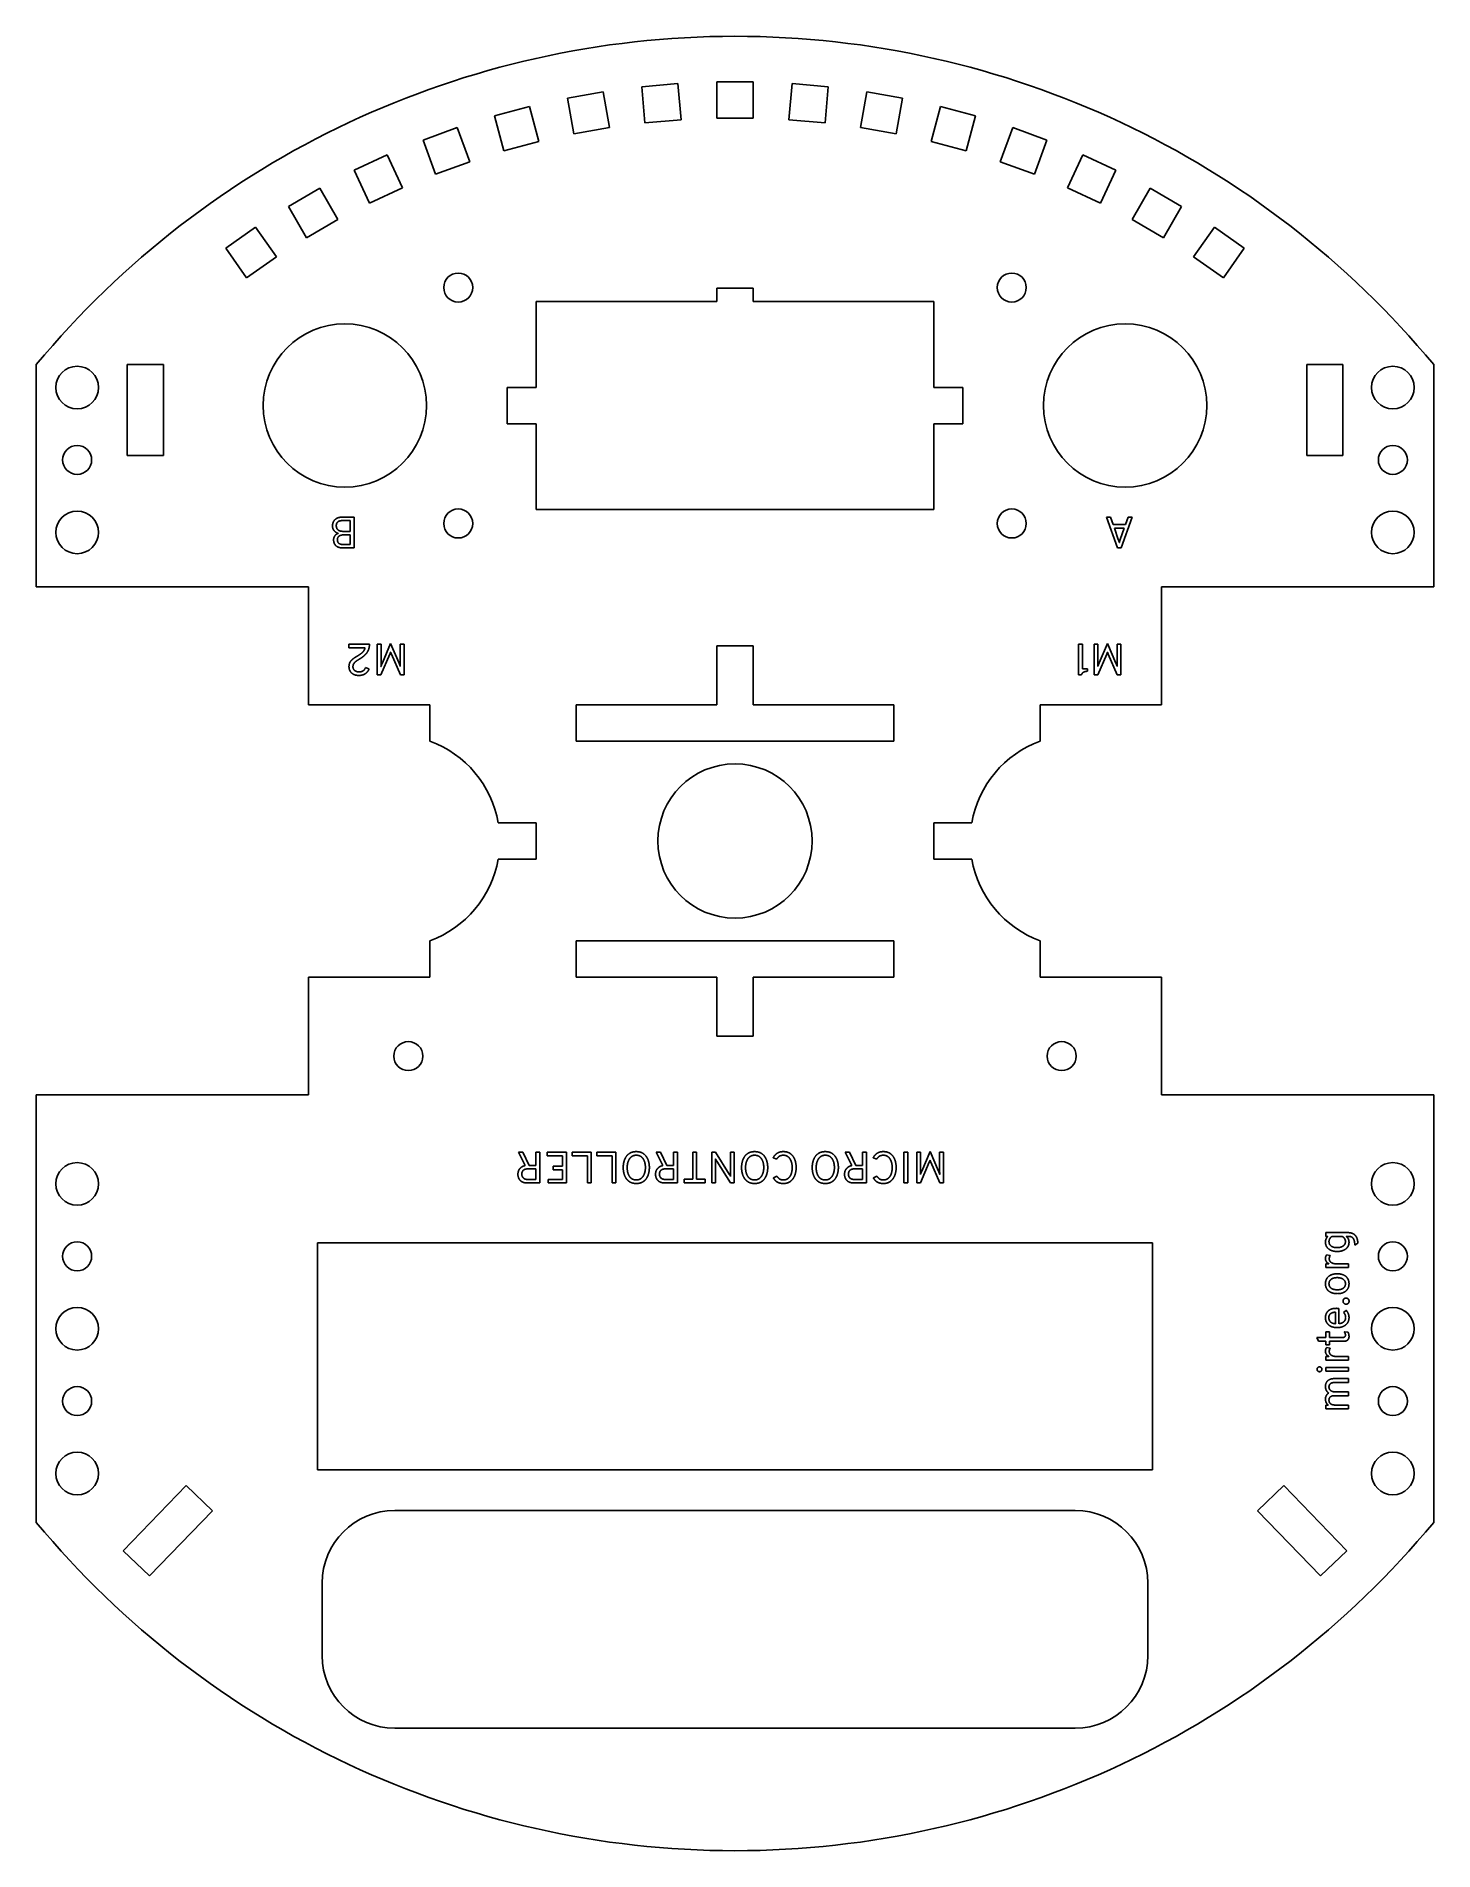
# Model space of a CAD drawing. Header units: millimetres. Extents: x -77 to 77, y -100 to 100.
import ezdxf

# ---------------------------------------------------------------- set-up
doc = ezdxf.new("R2010")
doc.units = ezdxf.units.MM
doc.layers.add('Shape2DView002', color=7, linetype='CONTINUOUS')

msp = doc.modelspace()

# ---------------------------------------------------------------- linework, layer by layer
at = {"layer": 'Shape2DView002'}
for p, q in [((-6.28557, 94.7918), (-10.2703, 94.4432)), ((-10.2703, 94.4432), (-9.92173, 90.4584)), ((-5.93695, 90.8071), (-6.28557, 94.7918)), ((-2, 94.9789), (-2, 90.9789)), ((2, 94.9789), (-2, 94.9789)), ((2, 90.9789), (2, 94.9789)), ((6.28557, 94.7918), (5.93695, 90.8071)), ((10.2703, 94.4432), (6.28557, 94.7918)), ((9.92173, 90.4584), (10.2703, 94.4432)), ((-22.6505, 92.2603), (-26.5142, 91.225)), ((-21.6152, 88.3966), (-22.6505, 92.2603)), ((-14.5233, 93.8833), (-18.4625, 93.1887)), ((-18.4625, 93.1887), (-17.7679, 89.2495)), ((-13.8287, 89.9441), (-14.5233, 93.8833)), ((14.5233, 93.8833), (13.8287, 89.9441)), ((18.4625, 93.1887), (14.5233, 93.8833)), ((17.7679, 89.2495), (18.4625, 93.1887)), ((22.6505, 92.2603), (21.6152, 88.3966)), ((26.5142, 91.225), (22.6505, 92.2603)), ((-26.5142, 91.225), (-25.4789, 87.3613)), ((-9.92173, 90.4584), (-5.93695, 90.8071)), ((-2, 90.9789), (2, 90.9789)), ((5.93695, 90.8071), (9.92173, 90.4584)), ((25.4789, 87.3613), (26.5142, 91.225)), ((-30.6053, 89.9351), (-34.3641, 88.567)), ((-34.3641, 88.567), (-32.996, 84.8082)), ((-29.2372, 86.1763), (-30.6053, 89.9351)), ((-25.4789, 87.3613), (-21.6152, 88.3966)), ((-17.7679, 89.2495), (-13.8287, 89.9441)), ((13.8287, 89.9441), (17.7679, 89.2495)), ((21.6152, 88.3966), (25.4789, 87.3613)), ((30.6053, 89.9351), (29.2372, 86.1763)), ((34.3641, 88.567), (30.6053, 89.9351)), ((32.996, 84.8082), (34.3641, 88.567)), ((-38.3272, 86.9254), (-41.9525, 85.2349)), ((-36.6367, 83.3002), (-38.3272, 86.9254)), ((-32.996, 84.8082), (-29.2372, 86.1763)), ((29.2372, 86.1763), (32.996, 84.8082)), ((38.3272, 86.9254), (36.6367, 83.3002)), ((41.9525, 85.2349), (38.3272, 86.9254)), ((-41.9525, 85.2349), (-40.262, 81.6097)), ((40.262, 81.6097), (41.9525, 85.2349)), ((-45.7574, 83.2542), (-49.2215, 81.2542)), ((-43.7574, 79.7901), (-45.7574, 83.2542)), ((-40.262, 81.6097), (-36.6367, 83.3002)), ((36.6367, 83.3002), (40.262, 81.6097)), ((45.7574, 83.2542), (43.7574, 79.7901)), ((49.2215, 81.2542), (45.7574, 83.2542)), ((-49.2215, 81.2542), (-47.2215, 77.7901)), ((47.2215, 77.7901), (49.2215, 81.2542)), ((-52.8394, 78.9493), (-56.116, 76.655)), ((-50.5451, 75.6727), (-52.8394, 78.9493)), ((-47.2215, 77.7901), (-43.7574, 79.7901)), ((43.7574, 79.7901), (47.2215, 77.7901)), ((52.8394, 78.9493), (50.5451, 75.6727)), ((56.116, 76.655), (52.8394, 78.9493)), ((-56.116, 76.655), (-53.8217, 73.3784)), ((53.8217, 73.3784), (56.116, 76.655)), ((-53.8217, 73.3784), (-50.5451, 75.6727)), ((50.5451, 75.6727), (53.8217, 73.3784)), ((-2, 70.75), (-2, 72.25)), ((-2, 72.25), (2, 72.25)), ((2, 72.25), (2, 70.75)), ((-21.9, 61.3), (-21.9, 70.75)), ((-21.9, 70.75), (-2, 70.75)), ((2, 70.75), (21.9, 70.75)), ((21.9, 70.75), (21.9, 61.3)), ((-77, 39.3044), (-77, 63.8044)), ((-67, 53.8044), (-67, 63.8044)), ((-67, 63.8044), (-63, 63.8044)), ((-63, 63.8044), (-63, 53.8044)), ((63, 53.8044), (63, 63.8044)), ((63, 63.8044), (67, 63.8044)), ((67, 63.8044), (67, 53.8044)), ((77, 39.3044), (77, 63.8044)), ((-21.9, 61.3), (-25.1, 61.3)), ((-25.1, 61.3), (-25.1, 57.3)), ((21.9, 61.3), (25.1, 61.3)), ((25.1, 61.3), (25.1, 57.3)), ((-25.1, 57.3), (-21.9, 57.3)), ((-21.9, 47.85), (-21.9, 57.3)), ((21.9, 57.3), (21.9, 47.85)), ((25.1, 57.3), (21.9, 57.3)), ((-63, 53.8044), (-67, 53.8044)), ((67, 53.8044), (63, 53.8044)), ((-42.3973, 46.6114), (-43.3057, 46.6114)), ((-43.2567, 47), (-41.9755, 47)), ((-42.3973, 45.4281), (-42.3973, 46.6114)), ((-41.9755, 47), (-41.9755, 43.6035)), ((21.9, 47.85), (-21.9, 47.85)), ((42.1564, 43.6035), (40.9526, 47)), ((40.9526, 47), (41.3839, 47)), ((41.3839, 47), (41.6761, 46.1706)), ((41.6761, 46.1706), (43.0253, 46.1706)), ((43.752, 47), (42.5482, 43.6035)), ((43.0253, 46.1706), (43.3112, 47)), ((43.3112, 47), (43.752, 47)), ((-43.1493, 45.4281), (-42.3973, 45.4281)), ((-42.3973, 45.0442), (-43.0972, 45.0442)), ((-42.3973, 43.9858), (-42.3973, 45.0442)), ((42.8989, 45.7962), (41.8057, 45.7962)), ((41.8057, 45.7962), (42.2433, 44.5403)), ((42.4566, 44.5403), (42.8989, 45.7962)), ((-43.203, 43.9858), (-42.3973, 43.9858)), ((-41.9755, 43.6035), (-43.1793, 43.6035)), ((42.5482, 43.6035), (42.1564, 43.6035)), ((-47, 39.3044), (-77, 39.3044)), ((-47, 26.3044), (-47, 39.3044)), ((47, 26.3044), (47, 39.3044)), ((47, 39.3044), (77, 39.3044)), ((-42.5687, 33), (-40.2828, 33)), ((-42.5687, 32.5877), (-42.5687, 33)), ((-40.7725, 32.5877), (-42.5687, 32.5877)), ((-39.4265, 33), (-39.0047, 33)), ((-39.4265, 29.6035), (-39.4265, 33)), ((-39.0047, 33), (-39.0047, 30.9131)), ((-38.8626, 30.9226), (-37.951, 33.0585)), ((-37.951, 33.0585), (-37.0284, 30.9131)), ((-36.8973, 30.9131), (-36.8973, 33)), ((-36.8973, 33), (-36.4755, 33)), ((-36.4755, 33), (-36.4755, 29.6035)), ((2, 32.8), (-2, 32.8)), ((-2, 32.8), (-2, 26.3)), ((2, 26.3), (2, 32.8)), ((37.872, 33), (38.2954, 33)), ((37.872, 29.6035), (37.872, 33)), ((38.2954, 33), (38.2954, 30.2923)), ((39.5735, 33), (39.9953, 33)), ((39.5735, 29.6035), (39.5735, 33)), ((39.9953, 33), (39.9953, 30.9131)), ((40.1374, 30.9226), (41.049, 33.0585)), ((41.049, 33.0585), (41.9716, 30.9131)), ((42.1027, 30.9131), (42.1027, 33)), ((42.1027, 33), (42.5245, 33)), ((42.5245, 33), (42.5245, 29.6035)), ((-40.7141, 30.4376), (-40.3365, 30.267)), ((-38.0379, 31.8894), (-39.0237, 29.6035)), ((-36.8736, 29.6035), (-37.8641, 31.8894)), ((38.2954, 30.2923), (38.8626, 30.2923)), ((38.8626, 30.2923), (38.8626, 30.0063)), ((40.9621, 31.8894), (39.9763, 29.6035)), ((42.1264, 29.6035), (41.1359, 31.8894)), ((-39.0237, 29.6035), (-39.4265, 29.6035)), ((-36.4755, 29.6035), (-36.8736, 29.6035)), ((38.1785, 29.6035), (37.872, 29.6035)), ((39.9763, 29.6035), (39.5735, 29.6035)), ((42.5245, 29.6035), (42.1264, 29.6035)), ((-47, 26.3044), (-33.64, 26.3044)), ((-33.64, 26.3044), (-33.64, 22.3044)), ((-17.5, 22.3), (-17.5, 26.3)), ((-17.5, 26.3), (-2, 26.3)), ((2, 26.3), (17.5, 26.3)), ((17.5, 26.3), (17.5, 22.3)), ((47, 26.3044), (33.64, 26.3044)), ((33.64, 26.3044), (33.64, 22.3044)), ((17.5, 22.3), (-17.5, 22.3)), ((-21.9262, 13.3044), (-26.0984, 13.3044)), ((-21.9262, 9.30439), (-21.9262, 13.3044)), ((26.0984, 13.3044), (21.9262, 13.3044)), ((21.9262, 13.3044), (21.9262, 9.30439)), ((-26.0984, 9.30439), (-21.9262, 9.30439)), ((21.9262, 9.30439), (26.0984, 9.30439)), ((-33.64, -3.69561), (-33.64, 0.30439)), ((-17.5, -3.7), (-17.5, 0.3)), ((-17.5, 0.3), (17.5, 0.3)), ((17.5, 0.3), (17.5, -3.7)), ((33.64, -3.69561), (33.64, 0.30439)), ((-47, -3.69561), (-33.64, -3.69561)), ((-47, -16.6956), (-47, -3.69561)), ((-2, -3.7), (-17.5, -3.7)), ((-2, -10.2), (-2, -3.7)), ((17.5, -3.7), (2, -3.7)), ((2, -3.7), (2, -10.2)), ((47, -3.69561), (33.64, -3.69561)), ((47, -16.6956), (47, -3.69561)), ((2, -10.2), (-2, -10.2)), ((-77, -63.8044), (-77, -16.6956)), ((-77, -16.6956), (-47, -16.6956)), ((77, -16.6956), (47, -16.6956)), ((77, -63.8044), (77, -16.6956)), ((-23.8612, -23), (-23.3857, -23)), ((-23.1329, -24.485), (-23.8612, -23)), ((-23.3857, -23), (-22.6859, -24.4566)), ((-21.9339, -23), (-21.5121, -23)), ((-21.9339, -24.4566), (-21.9339, -23)), ((-21.5121, -23), (-21.5121, -26.3965)), ((-20.7064, -23), (-18.58, -23)), ((-20.7064, -23.4028), (-20.7064, -23)), ((-19.0018, -23.4028), (-20.7064, -23.4028)), ((-19.0018, -24.5577), (-19.0018, -23.4028)), ((-18.58, -23), (-18.58, -26.3965)), ((-17.9418, -23), (-15.8502, -23)), ((-17.9418, -23.4076), (-17.9418, -23)), ((-16.272, -23.4076), (-17.9418, -23.4076)), ((-16.272, -26.3965), (-16.272, -23.4076)), ((-15.8502, -23), (-15.8502, -26.3965)), ((-15.2119, -23), (-13.1203, -23)), ((-15.2119, -23.4076), (-15.2119, -23)), ((-13.5421, -23.4076), (-15.2119, -23.4076)), ((-13.5421, -26.3965), (-13.5421, -23.4076)), ((-13.1203, -23), (-13.1203, -26.3965)), ((-8.69534, -23), (-8.21983, -23)), ((-7.96706, -24.485), (-8.69534, -23)), ((-8.21983, -23), (-7.51998, -24.4566)), ((-6.76801, -23), (-6.34621, -23)), ((-6.76801, -24.4566), (-6.76801, -23)), ((-6.34621, -23), (-6.34621, -26.3965)), ((-4.66532, -23), (-4.24352, -23)), ((-4.66532, -25.9937), (-4.66532, -23)), ((-4.24352, -23), (-4.24352, -25.9937)), ((-2.56264, -23), (-2.15506, -23)), ((-2.56264, -26.3965), (-2.56264, -23)), ((-2.15506, -23), (-0.62583, -25.4265)), ((-2.14084, -23.9747), (-2.14084, -26.3965)), ((-0.50419, -26.3965), (-2.00972, -23.981)), ((-0.49945, -23), (-0.07765, -23)), ((-0.49945, -25.4265), (-0.49945, -23)), ((-0.07765, -23), (-0.07765, -26.3965)), ((4.59534, -23.7709), (4.20829, -23.6256)), ((12.1325, -23), (12.608, -23)), ((12.8607, -24.485), (12.1325, -23)), ((12.608, -23), (13.3078, -24.4566)), ((14.0598, -23), (14.4816, -23)), ((14.0598, -24.4566), (14.0598, -23)), ((14.4816, -23), (14.4816, -26.3965)), ((15.6159, -23.7709), (15.2288, -23.6256)), ((18.6096, -23), (19.0314, -23)), ((18.6096, -26.3965), (18.6096, -23)), ((19.0314, -23), (19.0314, -26.3965)), ((20.0235, -23), (20.4453, -23)), ((20.0235, -26.3965), (20.0235, -23)), ((20.4453, -23), (20.4453, -25.0869)), ((20.5874, -25.0774), (21.499, -22.9415)), ((21.499, -22.9415), (22.4216, -25.0869)), ((22.5527, -25.0869), (22.5527, -23)), ((22.5527, -23), (22.9745, -23)), ((22.9745, -23), (22.9745, -26.3965)), ((-21.9339, -24.8483), (-22.8612, -24.8483)), ((-22.6859, -24.4566), (-21.9339, -24.4566)), ((-21.9339, -26.0047), (-21.9339, -24.8483)), ((-20.599, -26.3965), (-20.599, -25.9984)), ((-20.599, -25.9984), (-19.0018, -25.9984)), ((-20.0555, -24.5577), (-19.0018, -24.5577)), ((-20.0555, -24.9558), (-20.0555, -24.5577)), ((-19.0018, -24.9558), (-20.0555, -24.9558)), ((-19.0018, -25.9984), (-19.0018, -24.9558)), ((-6.76801, -24.8483), (-7.69534, -24.8483)), ((-7.51998, -24.4566), (-6.76801, -24.4566)), ((-6.76801, -26.0047), (-6.76801, -24.8483)), ((-5.61161, -25.9937), (-4.66532, -25.9937)), ((-5.61161, -26.3965), (-5.61161, -25.9937)), ((-4.24352, -25.9937), (-3.29724, -25.9937)), ((-3.29724, -25.9937), (-3.29724, -26.3965)), ((4.23673, -25.8436), (4.61588, -25.6493)), ((14.0598, -24.8483), (13.1325, -24.8483)), ((13.3078, -24.4566), (14.0598, -24.4566)), ((14.0598, -26.0047), (14.0598, -24.8483)), ((15.2573, -25.8436), (15.6364, -25.6493)), ((21.4121, -24.1106), (20.4263, -26.3965)), ((22.5764, -26.3965), (21.5859, -24.1106)), ((-22.8612, -26.0047), (-21.9339, -26.0047)), ((-21.5121, -26.3965), (-22.8517, -26.3965)), ((-18.58, -26.3965), (-20.599, -26.3965)), ((-15.8502, -26.3965), (-16.272, -26.3965)), ((-13.1203, -26.3965), (-13.5421, -26.3965)), ((-7.69534, -26.0047), (-6.76801, -26.0047)), ((-6.34621, -26.3965), (-7.68586, -26.3965)), ((-3.29724, -26.3965), (-5.61161, -26.3965)), ((-2.14084, -26.3965), (-2.56264, -26.3965)), ((-0.07765, -26.3965), (-0.50419, -26.3965)), ((13.1325, -26.0047), (14.0598, -26.0047)), ((14.4816, -26.3965), (13.1419, -26.3965)), ((19.0314, -26.3965), (18.6096, -26.3965)), ((20.4263, -26.3965), (20.0235, -26.3965)), ((22.9745, -26.3965), (22.5764, -26.3965)), ((65.1292, -31.8702), (67.5416, -31.8702)), ((65.1292, -32.2936), (65.1292, -31.8702)), ((65.1292, -32.2936), (65.1292, -31.8702)), ((-46, -58), (-46, -33)), ((-46, -33), (46, -33)), ((46, -33), (46, -58)), ((65.333, -32.2936), (65.1292, -32.2936)), ((66.9255, -32.2936), (65.7896, -32.2936)), ((67.7011, -32.2936), (67.3662, -32.2936)), ((68.6427, -33.0408), (68.3125, -33.2446)), ((65.1292, -35.7233), (65.1292, -35.3015)), ((65.1292, -35.3015), (65.4547, -35.3015)), ((65.1292, -35.7233), (65.1292, -35.3015)), ((67.6095, -35.7233), (65.1292, -35.7233)), ((65.1972, -34.3299), (65.5953, -34.3931)), ((66.2114, -35.3015), (67.6095, -35.3015)), ((67.6095, -35.3015), (67.6095, -35.7233)), ((66.1735, -41.9129), (66.1735, -40.6411)), ((66.1735, -41.9129), (66.1735, -40.6411)), ((66.5416, -40.2288), (66.5416, -41.9081)), ((67.0708, -40.6854), (67.3473, -40.4373)), ((67.0708, -40.6854), (67.3473, -40.4373)), ((64.3093, -43.8497), (64.1055, -43.4263)), ((64.1055, -43.4263), (65.1292, -43.4263)), ((64.3093, -43.8497), (64.1055, -43.4263)), ((65.1292, -43.8497), (64.3093, -43.8497)), ((65.1292, -42.8149), (65.4989, -42.8149)), ((65.1292, -43.4263), (65.1292, -42.8149)), ((65.1292, -43.4263), (65.1292, -42.8149)), ((65.1292, -44.2525), (65.1292, -43.8497)), ((65.1292, -44.2525), (65.1292, -43.8497)), ((65.4989, -42.8149), (65.4989, -43.4263)), ((65.4989, -43.4263), (66.9349, -43.4263)), ((67.0755, -43.8497), (65.4989, -43.8497)), ((65.4989, -43.8497), (65.4989, -44.2525)), ((67.1435, -42.8007), (67.5558, -42.8497)), ((65.4989, -44.2525), (65.1292, -44.2525)), ((65.1292, -45.935), (65.1292, -45.5132)), ((65.1292, -45.5132), (65.4547, -45.5132)), ((65.1292, -45.935), (65.1292, -45.5132)), ((67.6095, -45.935), (65.1292, -45.935)), ((65.1972, -44.5416), (65.5953, -44.6048)), ((66.2114, -45.5132), (67.6095, -45.5132)), ((67.6095, -45.5132), (67.6095, -45.935)), ((65.1292, -47.1435), (65.1292, -46.7217)), ((65.1292, -46.7217), (67.6095, -46.7217)), ((65.1292, -47.1435), (65.1292, -46.7217)), ((67.6095, -47.1435), (65.1292, -47.1435)), ((65.9839, -47.965), (67.6095, -47.965)), ((67.6095, -46.7217), (67.6095, -47.1435)), ((67.6095, -47.965), (67.6095, -48.3868)), ((67.6095, -48.3868), (66.1055, -48.3868)), ((67.6095, -49.8418), (66.1055, -49.8418)), ((66.1198, -49.42), (67.6095, -49.42)), ((67.6095, -49.42), (67.6095, -49.8418)), ((65.1292, -51.2936), (65.1292, -50.8718)), ((65.1292, -50.8718), (65.3631, -50.8718)), ((65.1292, -51.2936), (65.1292, -50.8718)), ((67.6095, -51.2936), (65.1292, -51.2936)), ((66.1008, -50.8718), (67.6095, -50.8718)), ((67.6095, -50.8718), (67.6095, -51.2936)), ((46, -58), (-46, -58)), ((-60.47, -59.7394), (-67.4166, -66.9328)), ((-57.5927, -62.5181), (-60.47, -59.7394)), ((57.5927, -62.5181), (60.47, -59.7394)), ((60.47, -59.7394), (67.4166, -66.9328)), ((-64.5392, -69.7115), (-57.5927, -62.5181)), ((-37.5, -62.5), (37.5, -62.5)), ((64.5392, -69.7115), (57.5927, -62.5181)), ((-67.4166, -66.9328), (-64.5392, -69.7115)), ((67.4166, -66.9328), (64.5392, -69.7115)), ((-45.5, -78.5), (-45.5, -70.5)), ((45.5, -70.5), (45.5, -78.5)), ((37.5, -86.5), (-37.5, -86.5))]:
    msp.add_line(p, q, dxfattribs=at)
for centre, radius in [((-30.5, 72.3), 1.6), ((30.5, 72.3), 1.6), ((-43, 59.3), 9), ((43, 59.3), 9), ((-72.5, 61.28), 2.35), ((72.5, 61.28), 2.35), ((-72.5, 53.3), 1.6), ((72.5, 53.3), 1.6), ((-72.5, 45.32), 2.35), ((-30.5, 46.3), 1.6), ((30.5, 46.3), 1.6), ((72.5, 45.32), 2.35), ((0, 11.3), 8.5), ((-36, -12.41), 1.6), ((36, -12.41), 1.6), ((-72.5, -26.5), 2.35), ((72.5, -26.5), 2.35), ((-72.5, -34.48), 1.6), ((72.5, -34.48), 1.6), ((-72.5, -42.46), 2.35), ((72.5, -42.46), 2.35), ((-72.5, -50.44), 1.6), ((72.5, -50.44), 1.6), ((-72.5, -58.42), 2.35), ((72.5, -58.42), 2.35)]:
    msp.add_circle(centre, radius, dxfattribs=at)
for centre, radius, start, end in [((0, 0), 100, 39.6461, 140.354), ((-37.6262, 11.3044), 11.7, 9.84249, 70.0803), ((37.6262, 11.3044), 11.7, 109.92, 170.158), ((-37.6262, 11.3044), 11.7, -70.0803, -9.84249), ((37.6262, 11.3044), 11.7, -170.158, -109.92), ((0, 0), 100, -140.354, -39.6461), ((-37.5, -70.5), 8, 90, 180), ((37.5, -70.5), 8, 0, 90), ((-37.5, -78.5), 8, 180, -90), ((37.5, -78.5), 8, -90, 0)]:
    msp.add_arc(centre, radius, start, end, dxfattribs=at)
for points, degree in [([(-44.3578, 46.0253), (-44.3578, 46.1975), (-44.3025, 46.3697)], 2), ([(-44.2852, 45.6682), (-44.3578, 45.831), (-44.3578, 46.0253)], 2), ([(-44.3025, 46.3697), (-44.2472, 46.5419), (-44.1193, 46.6856)], 2), ([(-44.1193, 46.6856), (-43.9913, 46.8278), (-43.7796, 46.9147)], 2), ([(-43.8855, 46.3191), (-43.9408, 46.1896), (-43.9408, 46.0537)], 2), ([(-43.9408, 46.0537), (-43.9408, 45.891), (-43.8744, 45.7488)], 2), ([(-43.6927, 46.5292), (-43.8318, 46.4471), (-43.8855, 46.3191)], 2), ([(-43.7796, 46.9147), (-43.5679, 47), (-43.2567, 47)], 2), ([(-43.3057, 46.6114), (-43.5553, 46.6114), (-43.6927, 46.5292)], 2), ([(-44.0735, 45.3886), (-44.2125, 45.5055), (-44.2852, 45.6682)], 2), ([(-44.2378, 44.5008), (-44.2378, 44.733), (-44.1066, 44.921)], 2), ([(-44.1398, 44.0695), (-44.2378, 44.2749), (-44.2378, 44.5008)], 2), ([(-43.8128, 43.733), (-44.0434, 43.8626), (-44.1398, 44.0695)], 2), ([(-44.1066, 44.921), (-43.9755, 45.1074), (-43.737, 45.2085)], 2), ([(-43.737, 45.2085), (-43.9344, 45.2701), (-44.0735, 45.3886)], 2), ([(-43.8744, 45.7488), (-43.8096, 45.6051), (-43.639, 45.5166)], 2), ([(-43.639, 44.8973), (-43.8191, 44.7488), (-43.8191, 44.5055)], 2), ([(-43.8191, 44.5055), (-43.8191, 44.3823), (-43.7717, 44.2622)], 2), ([(-43.7717, 44.2622), (-43.7259, 44.1422), (-43.5916, 44.0648)], 2), ([(-43.639, 45.5166), (-43.4684, 45.4281), (-43.1493, 45.4281)], 2), ([(-43.0972, 45.0442), (-43.4589, 45.0442), (-43.639, 44.8973)], 2), ([(-43.5916, 44.0648), (-43.4589, 43.9858), (-43.203, 43.9858)], 2), ([(42.2433, 44.5403), (42.2607, 44.4913), (42.2812, 44.4265)], 2), ([(42.2812, 44.4265), (42.3207, 44.3002)], 1), ([(42.3207, 44.3002), (42.3397, 44.2385), (42.3507, 44.1943)], 2), ([(42.3507, 44.1943), (42.3618, 44.2385), (42.3807, 44.3002)], 2), ([(42.3807, 44.3002), (42.3981, 44.3618), (42.4186, 44.4265)], 2), ([(42.4186, 44.4265), (42.4392, 44.4913), (42.4566, 44.5403)], 2), ([(-43.1793, 43.6035), (-43.5821, 43.6035), (-43.8128, 43.733)], 2), ([(-41.2164, 31.951), (-41.0442, 32.0806), (-40.9273, 32.2354)], 2), ([(-40.9273, 32.2354), (-40.812, 32.3902), (-40.7725, 32.5877)], 2), ([(-40.3776, 32.4092), (-40.4739, 32.1532), (-40.6351, 31.9589)], 2), ([(-40.2828, 33), (-40.2828, 32.6651), (-40.3776, 32.4092)], 2), ([(-37.9921, 32.0047), (-38.0379, 31.8894)], 1), ([(-37.951, 32.1169), (-37.9921, 32.0047)], 1), ([(-37.9068, 32), (-37.951, 32.1169)], 1), ([(-37.8641, 31.8894), (-37.8847, 31.9415), (-37.9068, 32)], 2), ([(41.0079, 32.0047), (40.9621, 31.8894)], 1), ([(41.049, 32.1169), (41.0079, 32.0047)], 1), ([(41.0932, 32), (41.049, 32.1169)], 1), ([(41.1359, 31.8894), (41.1153, 31.9415), (41.0932, 32)], 2), ([(-42.5403, 30.5245), (-42.5403, 30.8231), (-42.4092, 31.0316)], 2), ([(-42.4092, 30.0126), (-42.5403, 30.2338), (-42.5403, 30.5245)], 2), ([(-42.4092, 31.0316), (-42.278, 31.2385), (-42.0632, 31.3965)], 2), ([(-42.0348, 29.6682), (-42.2796, 29.7915), (-42.4092, 30.0126)], 2), ([(-42.0047, 30.8531), (-42.1027, 30.7062), (-42.1027, 30.515)], 2), ([(-42.1027, 30.515), (-42.1027, 30.2701), (-41.9226, 30.1043)], 2), ([(-42.0632, 31.3965), (-41.8483, 31.5545), (-41.5987, 31.6998)], 2), ([(-41.7488, 31.1169), (-41.9068, 30.9984), (-42.0047, 30.8531)], 2), ([(-41.9226, 30.1043), (-41.7441, 29.9384), (-41.4376, 29.9384)], 2), ([(-41.4092, 31.3397), (-41.5908, 31.2338), (-41.7488, 31.1169)], 2), ([(-41.5987, 31.6998), (-41.3886, 31.8215), (-41.2164, 31.951)], 2), ([(-41.4376, 29.9384), (-41.1248, 29.9384), (-40.9558, 30.0758)], 2), ([(-40.9984, 31.613), (-41.2006, 31.4613), (-41.4092, 31.3397)], 2), ([(-40.6351, 31.9589), (-40.7978, 31.763), (-40.9984, 31.613)], 2), ([(-40.9558, 30.0758), (-40.7883, 30.2117), (-40.7141, 30.4376)], 2), ([(-40.3365, 30.267), (-40.436, 29.9542), (-40.733, 29.7504)], 2), ([(-39.0142, 30.5403), (-38.9842, 30.6224), (-38.9415, 30.7299)], 2), ([(-39.0079, 30.7156), (-39.0111, 30.6051), (-39.0142, 30.5403)], 2), ([(-39.0047, 30.9131), (-39.0047, 30.8262), (-39.0079, 30.7156)], 2), ([(-38.9415, 30.7299), (-38.9005, 30.8357), (-38.8626, 30.9226)], 2), ([(-37.0284, 30.9131), (-36.9921, 30.8278), (-36.9526, 30.7283)], 2), ([(-36.9526, 30.7283), (-36.9131, 30.6272), (-36.8831, 30.545)], 2), ([(-36.8942, 30.7188), (-36.8973, 30.8262), (-36.8973, 30.9131)], 2), ([(-36.8831, 30.545), (-36.891, 30.6098), (-36.8942, 30.7188)], 2), ([(38.8626, 30.0063), (38.6951, 30.0063), (38.5592, 29.9684)], 2), ([(39.9858, 30.5403), (40.0158, 30.6224), (40.0585, 30.7299)], 2), ([(39.9921, 30.7156), (39.9889, 30.6051), (39.9858, 30.5403)], 2), ([(39.9953, 30.9131), (39.9953, 30.8262), (39.9921, 30.7156)], 2), ([(40.0585, 30.7299), (40.0995, 30.8357), (40.1374, 30.9226)], 2), ([(41.9716, 30.9131), (42.0079, 30.8278), (42.0474, 30.7283)], 2), ([(42.0474, 30.7283), (42.0869, 30.6272), (42.1169, 30.545)], 2), ([(42.1058, 30.7188), (42.1027, 30.8262), (42.1027, 30.9131)], 2), ([(42.1169, 30.545), (42.109, 30.6098), (42.1058, 30.7188)], 2), ([(-41.4518, 29.545), (-41.7915, 29.545), (-42.0348, 29.6682)], 2), ([(-40.733, 29.7504), (-41.03, 29.545), (-41.4518, 29.545)], 2), ([(38.327, 29.8436), (38.2291, 29.7551), (38.1785, 29.6035)], 2), ([(38.5592, 29.9684), (38.4234, 29.9305), (38.327, 29.8436)], 2), ([(-12.2435, -24.0727), (-12.1677, -23.7615), (-12.0002, -23.5055)], 2), ([(-12.0002, -23.5055), (-11.8328, -23.2496), (-11.5563, -23.0948)], 2), ([(-11.659, -23.7899), (-11.7775, -23.9921), (-11.8296, -24.2306)], 2), ([(-11.3494, -23.4629), (-11.5421, -23.5877), (-11.659, -23.7899)], 2), ([(-11.5563, -23.0948), (-11.2799, -22.9415), (-10.877, -22.9415)], 2), ([(-10.877, -23.3397), (-11.1582, -23.3397), (-11.3494, -23.4629)], 2), ([(-10.877, -22.9415), (-10.4773, -22.9415), (-10.2009, -23.0948)], 2), ([(-10.4062, -23.455), (-10.599, -23.3397), (-10.877, -23.3397)], 2), ([(-10.0966, -23.7678), (-10.2151, -23.5719), (-10.4062, -23.455)], 2), ([(-10.2009, -23.0948), (-9.92441, -23.2496), (-9.75695, -23.5055)], 2), ([(-9.92599, -24.207), (-9.9797, -23.9652), (-10.0966, -23.7678)], 2), ([(-9.75695, -23.5055), (-9.58949, -23.7615), (-9.51209, -24.0727)], 2), ([(-2.07923, -23.8578), (-2.11398, -23.7978), (-2.15032, -23.7283)], 2), ([(-2.15032, -23.7283), (-2.144, -23.8547)], 1), ([(-2.144, -23.8547), (-2.14084, -23.9179), (-2.14084, -23.9747)], 2), ([(-2.00972, -23.981), (-2.07923, -23.8578)], 1), ([(0.79913, -24.0727), (0.87496, -23.7615), (1.04242, -23.5055)], 2), ([(1.04242, -23.5055), (1.20987, -23.2496), (1.48633, -23.0948)], 2), ([(1.38365, -23.7899), (1.26517, -23.9921), (1.21303, -24.2306)], 2), ([(1.69329, -23.4629), (1.50055, -23.5877), (1.38365, -23.7899)], 2), ([(1.48633, -23.0948), (1.7628, -22.9415), (2.16564, -22.9415)], 2), ([(2.16564, -23.3397), (1.88444, -23.3397), (1.69329, -23.4629)], 2), ([(2.16564, -22.9415), (2.56532, -22.9415), (2.84179, -23.0948)], 2), ([(2.63641, -23.455), (2.44368, -23.3397), (2.16564, -23.3397)], 2), ([(2.94605, -23.7678), (2.82757, -23.5719), (2.63641, -23.455)], 2), ([(2.84179, -23.0948), (3.11825, -23.2496), (3.2857, -23.5055)], 2), ([(3.11667, -24.207), (3.06295, -23.9652), (2.94605, -23.7678)], 2), ([(3.2857, -23.5055), (3.45316, -23.7615), (3.53057, -24.0727)], 2), ([(4.20829, -23.6256), (4.29518, -23.436), (4.44526, -23.2812)], 2), ([(4.44526, -23.2812), (4.59534, -23.1264), (4.81493, -23.0332)], 2), ([(4.88286, -23.4597), (4.71224, -23.5798), (4.59534, -23.7709)], 2), ([(4.81493, -23.0332), (5.03452, -22.9415), (5.3331, -22.9415)], 2), ([(5.3331, -23.3397), (5.0519, -23.3397), (4.88286, -23.4597)], 2), ([(5.3331, -22.9415), (5.71856, -22.9415), (5.9887, -23.0916)], 2), ([(5.77227, -23.455), (5.58902, -23.3397), (5.3331, -23.3397)], 2), ([(6.07401, -23.7646), (5.95395, -23.5703), (5.77227, -23.455)], 2), ([(5.9887, -23.0916), (6.25727, -23.2433), (6.42314, -23.4961)], 2), ([(6.24937, -24.2022), (6.1925, -23.9605), (6.07401, -23.7646)], 2), ([(6.42314, -23.4961), (6.58744, -23.7504), (6.66485, -24.0632)], 2), ([(8.58428, -24.0727), (8.66011, -23.7615), (8.82757, -23.5055)], 2), ([(8.82757, -23.5055), (8.99502, -23.2496), (9.27148, -23.0948)], 2), ([(9.1688, -23.7899), (9.05032, -23.9921), (8.99818, -24.2306)], 2), ([(9.47844, -23.4629), (9.2857, -23.5877), (9.1688, -23.7899)], 2), ([(9.27148, -23.0948), (9.54795, -22.9415), (9.95079, -22.9415)], 2), ([(9.95079, -23.3397), (9.66959, -23.3397), (9.47844, -23.4629)], 2), ([(9.95079, -22.9415), (10.3505, -22.9415), (10.6269, -23.0948)], 2), ([(10.4216, -23.455), (10.2288, -23.3397), (9.95079, -23.3397)], 2), ([(10.7312, -23.7678), (10.6127, -23.5719), (10.4216, -23.455)], 2), ([(10.6269, -23.0948), (10.9034, -23.2496), (11.0709, -23.5055)], 2), ([(10.9018, -24.207), (10.8481, -23.9652), (10.7312, -23.7678)], 2), ([(11.0709, -23.5055), (11.2383, -23.7615), (11.3157, -24.0727)], 2), ([(15.2288, -23.6256), (15.3157, -23.436), (15.4658, -23.2812)], 2), ([(15.4658, -23.2812), (15.6159, -23.1264), (15.8355, -23.0332)], 2), ([(15.9034, -23.4597), (15.7328, -23.5798), (15.6159, -23.7709)], 2), ([(15.8355, -23.0332), (16.0551, -22.9415), (16.3536, -22.9415)], 2), ([(16.3536, -23.3397), (16.0724, -23.3397), (15.9034, -23.4597)], 2), ([(16.3536, -22.9415), (16.7391, -22.9415), (17.0092, -23.0916)], 2), ([(16.7928, -23.455), (16.6096, -23.3397), (16.3536, -23.3397)], 2), ([(17.0945, -23.7646), (16.9745, -23.5703), (16.7928, -23.455)], 2), ([(17.0092, -23.0916), (17.2778, -23.2433), (17.4437, -23.4961)], 2), ([(17.2699, -24.2022), (17.213, -23.9605), (17.0945, -23.7646)], 2), ([(17.4437, -23.4961), (17.608, -23.7504), (17.6854, -24.0632)], 2), ([(21.4579, -23.9953), (21.4121, -24.1106)], 1), ([(21.499, -23.8831), (21.4579, -23.9953)], 1), ([(21.5432, -24), (21.499, -23.8831)], 1), ([(21.5859, -24.1106), (21.5653, -24.0585), (21.5432, -24)], 2), ([(-23.9244, -25.4313), (-23.9244, -25.2306), (-23.8454, -25.0348)], 2), ([(-23.8249, -25.8926), (-23.9244, -25.6714), (-23.9244, -25.4313)], 2), ([(-23.8454, -25.0348), (-23.7664, -24.8389), (-23.5911, -24.6904)], 2), ([(-23.4931, -26.2559), (-23.7269, -26.1153), (-23.8249, -25.8926)], 2), ([(-23.5911, -24.6904), (-23.4173, -24.5434), (-23.1329, -24.485)], 2), ([(-23.4363, -25.1501), (-23.4963, -25.2812), (-23.4963, -25.4218)], 2), ([(-23.4963, -25.4218), (-23.4963, -25.5482), (-23.441, -25.6825)], 2), ([(-23.441, -25.6825), (-23.3873, -25.8167), (-23.2483, -25.91)], 2), ([(-23.2388, -24.9336), (-23.3778, -25.019), (-23.4363, -25.1501)], 2), ([(-23.2483, -25.91), (-23.1108, -26.0047), (-22.8612, -26.0047)], 2), ([(-22.8612, -24.8483), (-23.0998, -24.8483), (-23.2388, -24.9336)], 2), ([(-12.3194, -24.6983), (-12.3194, -24.3839), (-12.2435, -24.0727)], 2), ([(-12.2435, -25.3239), (-12.3194, -25.0142), (-12.3194, -24.6983)], 2), ([(-12.0002, -25.891), (-12.1677, -25.6351), (-12.2435, -25.3239)], 2), ([(-11.5563, -26.3002), (-11.8328, -26.1469), (-12.0002, -25.891)], 2), ([(-11.8296, -24.2306), (-11.8818, -24.4708), (-11.8818, -24.6983)], 2), ([(-11.8818, -24.6983), (-11.8818, -24.9479), (-11.8296, -25.1896)], 2), ([(-11.8296, -25.1896), (-11.7775, -25.4313), (-11.659, -25.6288)], 2), ([(-11.659, -25.6288), (-11.5421, -25.8262), (-11.3494, -25.9431)], 2), ([(-11.3494, -25.9431), (-11.1582, -26.0616), (-10.877, -26.0616)], 2), ([(-10.877, -26.0616), (-10.599, -26.0616), (-10.4062, -25.9384)], 2), ([(-10.4062, -25.9384), (-10.2151, -25.8152), (-10.0966, -25.6114)], 2), ([(-9.75695, -25.891), (-9.92441, -26.1469), (-10.2009, -26.3002)], 2), ([(-10.0966, -25.6114), (-9.9797, -25.4092), (-9.92599, -25.169)], 2), ([(-9.87227, -24.6983), (-9.87227, -24.4487), (-9.92599, -24.207)], 2), ([(-9.92599, -25.169), (-9.87227, -24.9289), (-9.87227, -24.6983)], 2), ([(-9.51209, -25.3239), (-9.58949, -25.6351), (-9.75695, -25.891)], 2), ([(-9.51209, -24.0727), (-9.43626, -24.3839), (-9.43626, -24.6983)], 2), ([(-9.43626, -24.6983), (-9.43626, -25.0142), (-9.51209, -25.3239)], 2), ([(-8.75853, -25.4313), (-8.75853, -25.2306), (-8.67954, -25.0348)], 2), ([(-8.659, -25.8926), (-8.75853, -25.6714), (-8.75853, -25.4313)], 2), ([(-8.67954, -25.0348), (-8.60055, -24.8389), (-8.4252, -24.6904)], 2), ([(-8.32725, -26.2559), (-8.56106, -26.1153), (-8.659, -25.8926)], 2), ([(-8.4252, -24.6904), (-8.25142, -24.5434), (-7.96706, -24.485)], 2), ([(-8.27038, -25.1501), (-8.33041, -25.2812), (-8.33041, -25.4218)], 2), ([(-8.33041, -25.4218), (-8.33041, -25.5482), (-8.27512, -25.6825)], 2), ([(-8.27512, -25.6825), (-8.22141, -25.8167), (-8.08239, -25.91)], 2), ([(-8.07291, -24.9336), (-8.21193, -25.019), (-8.27038, -25.1501)], 2), ([(-8.08239, -25.91), (-7.94494, -26.0047), (-7.69534, -26.0047)], 2), ([(-7.69534, -24.8483), (-7.93389, -24.8483), (-8.07291, -24.9336)], 2), ([(-0.62583, -25.4265), (-0.59423, -25.4818), (-0.55948, -25.5419)], 2), ([(-0.55948, -25.5419), (-0.48997, -25.6651)], 1), ([(-0.49629, -25.5482), (-0.49945, -25.485), (-0.49945, -25.4265)], 2), ([(-0.48997, -25.6651), (-0.49471, -25.6114), (-0.49629, -25.5482)], 2), ([(0.7233, -24.6983), (0.7233, -24.3839), (0.79913, -24.0727)], 2), ([(0.79913, -25.3239), (0.7233, -25.0142), (0.7233, -24.6983)], 2), ([(1.04242, -25.891), (0.87496, -25.6351), (0.79913, -25.3239)], 2), ([(1.48633, -26.3002), (1.20987, -26.1469), (1.04242, -25.891)], 2), ([(1.21303, -24.2306), (1.1609, -24.4708), (1.1609, -24.6983)], 2), ([(1.1609, -24.6983), (1.1609, -24.9479), (1.21303, -25.1896)], 2), ([(1.21303, -25.1896), (1.26517, -25.4313), (1.38365, -25.6288)], 2), ([(1.38365, -25.6288), (1.50055, -25.8262), (1.69329, -25.9431)], 2), ([(1.69329, -25.9431), (1.88444, -26.0616), (2.16564, -26.0616)], 2), ([(2.16564, -26.0616), (2.44368, -26.0616), (2.63641, -25.9384)], 2), ([(2.63641, -25.9384), (2.82757, -25.8152), (2.94605, -25.6114)], 2), ([(3.2857, -25.891), (3.11825, -26.1469), (2.84179, -26.3002)], 2), ([(2.94605, -25.6114), (3.06295, -25.4092), (3.11667, -25.169)], 2), ([(3.17038, -24.6983), (3.17038, -24.4487), (3.11667, -24.207)], 2), ([(3.11667, -25.169), (3.17038, -24.9289), (3.17038, -24.6983)], 2), ([(3.53057, -25.3239), (3.45316, -25.6351), (3.2857, -25.891)], 2), ([(3.53057, -24.0727), (3.6064, -24.3839), (3.6064, -24.6983)], 2), ([(3.6064, -24.6983), (3.6064, -25.0142), (3.53057, -25.3239)], 2), ([(4.45, -26.1359), (4.31256, -25.9968), (4.23673, -25.8436)], 2), ([(4.61588, -25.6493), (4.69487, -25.7694), (4.78965, -25.8626)], 2), ([(4.78965, -25.8626), (4.88444, -25.9558), (5.01556, -26.0079)], 2), ([(5.3331, -26.0616), (5.60482, -26.0616), (5.79281, -25.9384)], 2), ([(5.79281, -25.9384), (5.97923, -25.8152), (6.09297, -25.613)], 2), ([(6.41524, -25.8973), (6.24779, -26.1517), (5.98081, -26.3033)], 2), ([(6.09297, -25.613), (6.20513, -25.4123), (6.25569, -25.1722)], 2), ([(6.30466, -24.6983), (6.30466, -24.4455), (6.24937, -24.2022)], 2), ([(6.25569, -25.1722), (6.30466, -24.9321), (6.30466, -24.6983)], 2), ([(6.66169, -25.3302), (6.5827, -25.643), (6.41524, -25.8973)], 2), ([(6.74068, -24.6983), (6.74068, -25.019), (6.66169, -25.3302)], 2), ([(6.66485, -24.0632), (6.74068, -24.376), (6.74068, -24.6983)], 2), ([(8.50845, -24.6983), (8.50845, -24.3839), (8.58428, -24.0727)], 2), ([(8.58428, -25.3239), (8.50845, -25.0142), (8.50845, -24.6983)], 2), ([(8.82757, -25.891), (8.66011, -25.6351), (8.58428, -25.3239)], 2), ([(9.27148, -26.3002), (8.99502, -26.1469), (8.82757, -25.891)], 2), ([(8.99818, -24.2306), (8.94605, -24.4708), (8.94605, -24.6983)], 2), ([(8.94605, -24.6983), (8.94605, -24.9479), (8.99818, -25.1896)], 2), ([(8.99818, -25.1896), (9.05032, -25.4313), (9.1688, -25.6288)], 2), ([(9.1688, -25.6288), (9.2857, -25.8262), (9.47844, -25.9431)], 2), ([(9.47844, -25.9431), (9.66959, -26.0616), (9.95079, -26.0616)], 2), ([(9.95079, -26.0616), (10.2288, -26.0616), (10.4216, -25.9384)], 2), ([(10.4216, -25.9384), (10.6127, -25.8152), (10.7312, -25.6114)], 2), ([(11.0709, -25.891), (10.9034, -26.1469), (10.6269, -26.3002)], 2), ([(10.7312, -25.6114), (10.8481, -25.4092), (10.9018, -25.169)], 2), ([(10.9555, -24.6983), (10.9555, -24.4487), (10.9018, -24.207)], 2), ([(10.9018, -25.169), (10.9555, -24.9289), (10.9555, -24.6983)], 2), ([(11.3157, -25.3239), (11.2383, -25.6351), (11.0709, -25.891)], 2), ([(11.3157, -24.0727), (11.3915, -24.3839), (11.3915, -24.6983)], 2), ([(11.3915, -24.6983), (11.3915, -25.0142), (11.3157, -25.3239)], 2), ([(12.0693, -25.4313), (12.0693, -25.2306), (12.1483, -25.0348)], 2), ([(12.1688, -25.8926), (12.0693, -25.6714), (12.0693, -25.4313)], 2), ([(12.1483, -25.0348), (12.2273, -24.8389), (12.4026, -24.6904)], 2), ([(12.5006, -26.2559), (12.2667, -26.1153), (12.1688, -25.8926)], 2), ([(12.4026, -24.6904), (12.5764, -24.5434), (12.8607, -24.485)], 2), ([(12.5574, -25.1501), (12.4974, -25.2812), (12.4974, -25.4218)], 2), ([(12.4974, -25.4218), (12.4974, -25.5482), (12.5527, -25.6825)], 2), ([(12.5527, -25.6825), (12.6064, -25.8167), (12.7454, -25.91)], 2), ([(12.7549, -24.9336), (12.6159, -25.019), (12.5574, -25.1501)], 2), ([(12.7454, -25.91), (12.8829, -26.0047), (13.1325, -26.0047)], 2), ([(13.1325, -24.8483), (12.8939, -24.8483), (12.7549, -24.9336)], 2), ([(15.4705, -26.1359), (15.3331, -25.9968), (15.2573, -25.8436)], 2), ([(15.6364, -25.6493), (15.7154, -25.7694), (15.8102, -25.8626)], 2), ([(15.8102, -25.8626), (15.905, -25.9558), (16.0361, -26.0079)], 2), ([(16.3536, -26.0616), (16.6254, -26.0616), (16.8133, -25.9384)], 2), ([(16.8133, -25.9384), (16.9998, -25.8152), (17.1135, -25.613)], 2), ([(17.4358, -25.8973), (17.2683, -26.1517), (17.0013, -26.3033)], 2), ([(17.1135, -25.613), (17.2257, -25.4123), (17.2762, -25.1722)], 2), ([(17.3252, -24.6983), (17.3252, -24.4455), (17.2699, -24.2022)], 2), ([(17.2762, -25.1722), (17.3252, -24.9321), (17.3252, -24.6983)], 2), ([(17.6822, -25.3302), (17.6032, -25.643), (17.4358, -25.8973)], 2), ([(17.7612, -24.6983), (17.7612, -25.019), (17.6822, -25.3302)], 2), ([(17.6854, -24.0632), (17.7612, -24.376), (17.7612, -24.6983)], 2), ([(20.4358, -25.4597), (20.4658, -25.3776), (20.5085, -25.2701)], 2), ([(20.4421, -25.2844), (20.4389, -25.3949), (20.4358, -25.4597)], 2), ([(20.4453, -25.0869), (20.4453, -25.1738), (20.4421, -25.2844)], 2), ([(20.5085, -25.2701), (20.5495, -25.1643), (20.5874, -25.0774)], 2), ([(22.4216, -25.0869), (22.4579, -25.1722), (22.4974, -25.2717)], 2), ([(22.4974, -25.2717), (22.5369, -25.3728), (22.5669, -25.455)], 2), ([(22.5558, -25.2812), (22.5527, -25.1738), (22.5527, -25.0869)], 2), ([(22.5669, -25.455), (22.559, -25.3902), (22.5558, -25.2812)], 2), ([(-22.8517, -26.3965), (-23.2593, -26.3965), (-23.4931, -26.2559)], 2), ([(-10.877, -26.455), (-11.2799, -26.455), (-11.5563, -26.3002)], 2), ([(-10.2009, -26.3002), (-10.4773, -26.455), (-10.877, -26.455)], 2), ([(-7.68586, -26.3965), (-8.09344, -26.3965), (-8.32725, -26.2559)], 2), ([(2.16564, -26.455), (1.7628, -26.455), (1.48633, -26.3002)], 2), ([(2.84179, -26.3002), (2.56532, -26.455), (2.16564, -26.455)], 2), ([(4.80387, -26.3649), (4.58586, -26.2765), (4.45, -26.1359)], 2), ([(5.3331, -26.455), (5.0203, -26.455), (4.80387, -26.3649)], 2), ([(5.01556, -26.0079), (5.14668, -26.0616), (5.3331, -26.0616)], 2), ([(5.98081, -26.3033), (5.71224, -26.455), (5.3331, -26.455)], 2), ([(9.95079, -26.455), (9.54795, -26.455), (9.27148, -26.3002)], 2), ([(10.6269, -26.3002), (10.3505, -26.455), (9.95079, -26.455)], 2), ([(13.1419, -26.3965), (12.7344, -26.3965), (12.5006, -26.2559)], 2), ([(15.8244, -26.3649), (15.6064, -26.2765), (15.4705, -26.1359)], 2), ([(16.3536, -26.455), (16.0408, -26.455), (15.8244, -26.3649)], 2), ([(16.0361, -26.0079), (16.1672, -26.0616), (16.3536, -26.0616)], 2), ([(17.0013, -26.3033), (16.7328, -26.455), (16.3536, -26.455)], 2), ([(67.5416, -31.8702), (67.8054, -31.8702), (68.006, -31.9413)], 2), ([(68.006, -31.9413), (68.2067, -32.0108), (68.3425, -32.1577)], 2), ([(65.0708, -32.9192), (65.0708, -32.7328), (65.1403, -32.5685)], 2), ([(65.0708, -32.9192), (65.0708, -32.7328), (65.1403, -32.5685)], 2), ([(65.2304, -33.4626), (65.0708, -33.232), (65.0708, -32.9192)], 2), ([(65.2304, -33.4626), (65.0708, -33.232), (65.0708, -32.9192)], 2), ([(65.1403, -32.5685), (65.2098, -32.4042), (65.333, -32.2936)], 2), ([(65.1403, -32.5685), (65.2098, -32.4042), (65.333, -32.2936)], 2), ([(65.6806, -33.8212), (65.3899, -33.6933), (65.2304, -33.4626)], 2), ([(65.6806, -33.8212), (65.3899, -33.6933), (65.2304, -33.4626)], 2), ([(65.5526, -32.5353), (65.4594, -32.6933), (65.4594, -32.8465)], 2), ([(65.4594, -32.8465), (65.4594, -33.1735), (65.6932, -33.3473)], 2), ([(65.7896, -32.2936), (65.6458, -32.3757), (65.5526, -32.5353)], 2), ([(66.3678, -33.9476), (65.9713, -33.9476), (65.6806, -33.8212)], 2), ([(65.6932, -33.3473), (65.9255, -33.5211), (66.3678, -33.5211)], 2), ([(66.3678, -33.5211), (66.6443, -33.5211), (66.848, -33.4373)], 2), ([(67.0503, -33.8212), (66.758, -33.9476), (66.3678, -33.9476)], 2), ([(66.848, -33.4373), (67.0518, -33.3536), (67.164, -33.202)], 2), ([(66.848, -33.4373), (67.0518, -33.3536), (67.164, -33.202)], 2), ([(67.1782, -32.5337), (67.0803, -32.3821), (66.9255, -32.2936)], 2), ([(67.1782, -32.5337), (67.0803, -32.3821), (66.9255, -32.2936)], 2), ([(67.5052, -33.4674), (67.3425, -33.6949), (67.0503, -33.8212)], 2), ([(67.164, -33.202), (67.2746, -33.0503), (67.2746, -32.8465)], 2), ([(67.164, -33.202), (67.2746, -33.0503), (67.2746, -32.8465)], 2), ([(67.2746, -32.8465), (67.2746, -32.6854), (67.1782, -32.5337)], 2), ([(67.2746, -32.8465), (67.2746, -32.6854), (67.1782, -32.5337)], 2), ([(67.3662, -32.2936), (67.668, -32.5163), (67.668, -32.9334)], 2), ([(67.668, -32.9334), (67.668, -33.2399), (67.5052, -33.4674)], 2), ([(68.0234, -32.3947), (67.8954, -32.2936), (67.7011, -32.2936)], 2), ([(68.2225, -32.7043), (68.1529, -32.4942), (68.0234, -32.3947)], 2), ([(68.2225, -32.7043), (68.1529, -32.4942), (68.0234, -32.3947)], 2), ([(68.3125, -33.2446), (68.2935, -32.9144), (68.2225, -32.7043)], 2), ([(68.3125, -33.2446), (68.2935, -32.9144), (68.2225, -32.7043)], 2), ([(68.3425, -32.1577), (68.4784, -32.3031), (68.5526, -32.5227)], 2), ([(68.5526, -32.5227), (68.6269, -32.7422), (68.6427, -33.0408)], 2), ([(65.0708, -34.7138), (65.0708, -34.4879), (65.1972, -34.3299)], 2), ([(65.0708, -34.7138), (65.0708, -34.4879), (65.1972, -34.3299)], 2), ([(65.1687, -35.0677), (65.0708, -34.9176), (65.0708, -34.7138)], 2), ([(65.1687, -35.0677), (65.0708, -34.9176), (65.0708, -34.7138)], 2), ([(65.4547, -35.3015), (65.2651, -35.2162), (65.1687, -35.0677)], 2), ([(65.4547, -35.3015), (65.2651, -35.2162), (65.1687, -35.0677)], 2), ([(65.5147, -34.5606), (65.4894, -34.6459), (65.4894, -34.7486)], 2), ([(65.4894, -34.7486), (65.4894, -34.916), (65.5795, -35.0392)], 2), ([(65.5953, -34.3931), (65.54, -34.4737), (65.5147, -34.5606)], 2), ([(65.5795, -35.0392), (65.668, -35.1625), (65.8307, -35.232)], 2), ([(65.8307, -35.232), (65.9934, -35.3015), (66.2114, -35.3015)], 2), ([(65.0708, -37.5021), (65.0708, -37.1625), (65.2272, -36.916)], 2), ([(65.0708, -37.5021), (65.0708, -37.1625), (65.2272, -36.916)], 2), ([(65.2304, -38.0851), (65.0708, -37.8386), (65.0708, -37.5021)], 2), ([(65.2304, -38.0851), (65.0708, -37.8386), (65.0708, -37.5021)], 2), ([(65.2272, -36.916), (65.3836, -36.6696), (65.6758, -36.5385)], 2), ([(65.2272, -36.916), (65.3836, -36.6696), (65.6758, -36.5385)], 2), ([(65.6995, -37.0108), (65.4594, -37.1893), (65.4594, -37.5021)], 2), ([(65.4594, -37.5021), (65.4594, -37.8181), (65.6995, -37.995)], 2), ([(65.6758, -36.5385), (65.9665, -36.4058), (66.3678, -36.4058)], 2), ([(66.3678, -36.8323), (65.9397, -36.8323), (65.6995, -37.0108)], 2), ([(65.6995, -37.995), (65.9381, -38.1719), (66.3725, -38.1719)], 2), ([(66.3678, -36.4058), (66.7675, -36.4058), (67.0597, -36.54)], 2), ([(67.0329, -37.0108), (66.7912, -36.8323), (66.3678, -36.8323)], 2), ([(66.3725, -38.1719), (66.7959, -38.1719), (67.036, -37.995)], 2), ([(67.2746, -37.5021), (67.2746, -37.1893), (67.0329, -37.0108)], 2), ([(67.2746, -37.5021), (67.2746, -37.1893), (67.0329, -37.0108)], 2), ([(67.036, -37.995), (67.2746, -37.8181), (67.2746, -37.5021)], 2), ([(67.036, -37.995), (67.2746, -37.8181), (67.2746, -37.5021)], 2), ([(67.0597, -36.54), (67.352, -36.6727), (67.51, -36.9192)], 2), ([(67.668, -37.5021), (67.668, -38.0108), (67.3204, -38.3046)], 2), ([(67.51, -36.9192), (67.668, -37.164), (67.668, -37.5021)], 2), ([(65.6806, -38.4658), (65.3899, -38.3315), (65.2304, -38.0851)], 2), ([(65.6806, -38.4658), (65.3899, -38.3315), (65.2304, -38.0851)], 2), ([(66.3725, -38.5985), (65.9713, -38.5985), (65.6806, -38.4658)], 2), ([(67.3204, -38.3046), (66.9713, -38.5985), (66.3725, -38.5985)], 2), ([(67.0076, -39.4247), (67.0076, -39.2809), (67.1103, -39.183)], 2), ([(67.0076, -39.4247), (67.0076, -39.2809), (67.1103, -39.183)], 2), ([(67.1103, -39.6633), (67.0076, -39.5653), (67.0076, -39.4247)], 2), ([(67.1103, -39.6633), (67.0076, -39.5653), (67.0076, -39.4247)], 2), ([(67.1103, -39.183), (67.2114, -39.0851), (67.3425, -39.0851)], 2), ([(67.3425, -39.7596), (67.2114, -39.7596), (67.1103, -39.6633)], 2), ([(67.3425, -39.7596), (67.2114, -39.7596), (67.1103, -39.6633)], 2), ([(67.3425, -39.0851), (67.4736, -39.0851), (67.5732, -39.183)], 2), ([(67.5732, -39.6633), (67.4736, -39.7596), (67.3425, -39.7596)], 2), ([(67.5732, -39.183), (67.6727, -39.2809), (67.6727, -39.4247)], 2), ([(67.6727, -39.4247), (67.6727, -39.5653), (67.5732, -39.6633)], 2), ([(65.0708, -41.2383), (65.0708, -40.9587), (65.1972, -40.7264)], 2), ([(65.0708, -41.2383), (65.0708, -40.9587), (65.1972, -40.7264)], 2), ([(65.224, -41.8165), (65.0708, -41.5685), (65.0708, -41.2383)], 2), ([(65.224, -41.8165), (65.0708, -41.5685), (65.0708, -41.2383)], 2), ([(65.1972, -40.7264), (65.322, -40.4926), (65.5826, -40.3536)], 2), ([(65.1972, -40.7264), (65.322, -40.4926), (65.5826, -40.3536)], 2), ([(65.668, -42.202), (65.3773, -42.0629), (65.224, -41.8165)], 2), ([(65.668, -42.202), (65.3773, -42.0629), (65.224, -41.8165)], 2), ([(65.5352, -40.9129), (65.4405, -41.0456), (65.4405, -41.2383)], 2), ([(65.4405, -41.2383), (65.4405, -41.5069), (65.6158, -41.7012)], 2), ([(65.7959, -40.7106), (65.63, -40.7802), (65.5352, -40.9129)], 2), ([(65.5826, -40.3536), (65.8433, -40.2146), (66.2509, -40.2146)], 2), ([(65.6158, -41.7012), (65.7896, -41.8939), (66.1735, -41.9129)], 2), ([(66.1735, -40.6411), (65.9618, -40.6411), (65.7959, -40.7106)], 2), ([(66.2509, -40.2146), (66.3093, -40.2146), (66.3852, -40.2178)], 2), ([(66.3852, -40.2178), (66.461, -40.2209), (66.5416, -40.2288)], 2), ([(66.5416, -41.9081), (66.7675, -41.8828), (66.9381, -41.796)], 2), ([(66.9381, -41.796), (67.1071, -41.7091), (67.2035, -41.5669)], 2), ([(66.9381, -41.796), (67.1071, -41.7091), (67.2035, -41.5669)], 2), ([(67.5005, -41.826), (67.333, -42.0724), (67.0392, -42.2067)], 2), ([(67.243, -40.9366), (67.1877, -40.8007), (67.0708, -40.6854)], 2), ([(67.243, -40.9366), (67.1877, -40.8007), (67.0708, -40.6854)], 2), ([(67.2035, -41.5669), (67.2983, -41.4231), (67.2983, -41.2288)], 2), ([(67.2035, -41.5669), (67.2983, -41.4231), (67.2983, -41.2288)], 2), ([(67.2983, -41.2288), (67.2983, -41.0708), (67.243, -40.9366)], 2), ([(67.2983, -41.2288), (67.2983, -41.0708), (67.243, -40.9366)], 2), ([(67.3473, -40.4373), (67.4863, -40.5764), (67.5779, -40.7817)], 2), ([(67.668, -41.2383), (67.668, -41.5779), (67.5005, -41.826)], 2), ([(67.5779, -40.7817), (67.668, -40.9855), (67.668, -41.2383)], 2), ([(66.3678, -42.3394), (65.9571, -42.3394), (65.668, -42.202)], 2), ([(67.0392, -42.2067), (66.7454, -42.3394), (66.3678, -42.3394)], 2), ([(66.9349, -43.4263), (67.1119, -43.4263), (67.194, -43.3647)], 2), ([(67.5147, -43.7154), (67.3615, -43.8497), (67.0755, -43.8497)], 2), ([(67.2746, -43.1688), (67.2746, -42.9997), (67.1435, -42.8007)], 2), ([(67.2746, -43.1688), (67.2746, -42.9997), (67.1435, -42.8007)], 2), ([(67.194, -43.3647), (67.2746, -43.3031), (67.2746, -43.1688)], 2), ([(67.194, -43.3647), (67.2746, -43.3031), (67.2746, -43.1688)], 2), ([(67.194, -43.3647), (67.194, -43.3647)], 1), ([(67.668, -43.3252), (67.668, -43.5795), (67.5147, -43.7154)], 2), ([(67.5558, -42.8497), (67.6142, -42.9587), (67.6411, -43.0772)], 2), ([(67.6411, -43.0772), (67.668, -43.1941), (67.668, -43.3252)], 2), ([(65.0708, -44.9255), (65.0708, -44.6996), (65.1972, -44.5416)], 2), ([(65.0708, -44.9255), (65.0708, -44.6996), (65.1972, -44.5416)], 2), ([(65.1687, -45.2794), (65.0708, -45.1293), (65.0708, -44.9255)], 2), ([(65.1687, -45.2794), (65.0708, -45.1293), (65.0708, -44.9255)], 2), ([(65.4547, -45.5132), (65.2651, -45.4279), (65.1687, -45.2794)], 2), ([(65.4547, -45.5132), (65.2651, -45.4279), (65.1687, -45.2794)], 2), ([(65.5147, -44.7723), (65.4894, -44.8576), (65.4894, -44.9603)], 2), ([(65.4894, -44.9603), (65.4894, -45.1277), (65.5795, -45.2509)], 2), ([(65.5953, -44.6048), (65.54, -44.6854), (65.5147, -44.7723)], 2), ([(65.5795, -45.2509), (65.668, -45.3742), (65.8307, -45.4437)], 2), ([(65.8307, -45.4437), (65.9934, -45.5132), (66.2114, -45.5132)], 2), ([(64.145, -46.935), (64.145, -46.8212), (64.224, -46.7454)], 2), ([(64.145, -46.935), (64.145, -46.8212), (64.224, -46.7454)], 2), ([(64.224, -47.1214), (64.145, -47.044), (64.145, -46.935)], 2), ([(64.224, -47.1214), (64.145, -47.044), (64.145, -46.935)], 2), ([(64.224, -46.7454), (64.3014, -46.668), (64.4168, -46.668)], 2), ([(64.4168, -47.1972), (64.3014, -47.1972), (64.224, -47.1214)], 2), ([(64.3722, -47.1942), (64.286, -47.1821), (64.224, -47.1214)], 2), ([(64.4168, -46.668), (64.5258, -46.668), (64.6032, -46.7454)], 2), ([(64.4168, -46.668), (64.4591, -46.6711)], 1), ([(64.6032, -47.1214), (64.5258, -47.1972), (64.4168, -47.1972)], 2), ([(64.6032, -46.7454), (64.679, -46.8212), (64.679, -46.935)], 2), ([(64.679, -46.935), (64.679, -47.044), (64.6032, -47.1214)], 2), ([(65.3172, -48.202), (65.5637, -47.965), (65.9839, -47.965)], 2), ([(65.0708, -48.8386), (65.0708, -48.4373), (65.3172, -48.202)], 2), ([(65.0708, -48.8386), (65.0708, -48.4373), (65.3172, -48.202)], 2), ([(65.1656, -49.2541), (65.0708, -49.0661), (65.0708, -48.8386)], 2), ([(65.1656, -49.2541), (65.0708, -49.0661), (65.0708, -48.8386)], 2), ([(65.0708, -50.2209), (65.0708, -50.0045), (65.1672, -49.8291)], 2), ([(65.0708, -50.2209), (65.0708, -50.0045), (65.1672, -49.8291)], 2), ([(65.4357, -49.5558), (65.2604, -49.4421), (65.1656, -49.2541)], 2), ([(65.4357, -49.5558), (65.2604, -49.4421), (65.1656, -49.2541)], 2), ([(65.1672, -49.8291), (65.2635, -49.6538), (65.4357, -49.5558)], 2), ([(65.1672, -49.8291), (65.2635, -49.6538), (65.4357, -49.5558)], 2), ([(65.6269, -48.5163), (65.4594, -48.6459), (65.4594, -48.886)], 2), ([(65.4594, -48.886), (65.4594, -49.0471), (65.5431, -49.1672)], 2), ([(65.6237, -49.9682), (65.4594, -50.093), (65.4594, -50.3378)], 2), ([(65.5431, -49.1672), (65.6253, -49.2873), (65.7738, -49.3536)], 2), ([(66.1055, -49.8418), (65.7864, -49.8418), (65.6237, -49.9682)], 2), ([(66.1055, -48.3868), (65.7943, -48.3868), (65.6269, -48.5163)], 2), ([(65.7738, -49.3536), (65.9223, -49.42), (66.1198, -49.42)], 2), ([(65.145, -50.5969), (65.0708, -50.4279), (65.0708, -50.2209)], 2), ([(65.145, -50.5969), (65.0708, -50.4279), (65.0708, -50.2209)], 2), ([(65.3631, -50.8718), (65.2193, -50.7644), (65.145, -50.5969)], 2), ([(65.3631, -50.8718), (65.2193, -50.7644), (65.145, -50.5969)], 2), ([(65.4594, -50.3378), (65.4594, -50.5858), (65.6316, -50.7296)], 2), ([(65.6316, -50.7296), (65.8038, -50.8718), (66.1008, -50.8718)], 2)]:
    msp.add_open_spline(points, degree=degree, dxfattribs=at)

doc.saveas('drawing.dxf')
